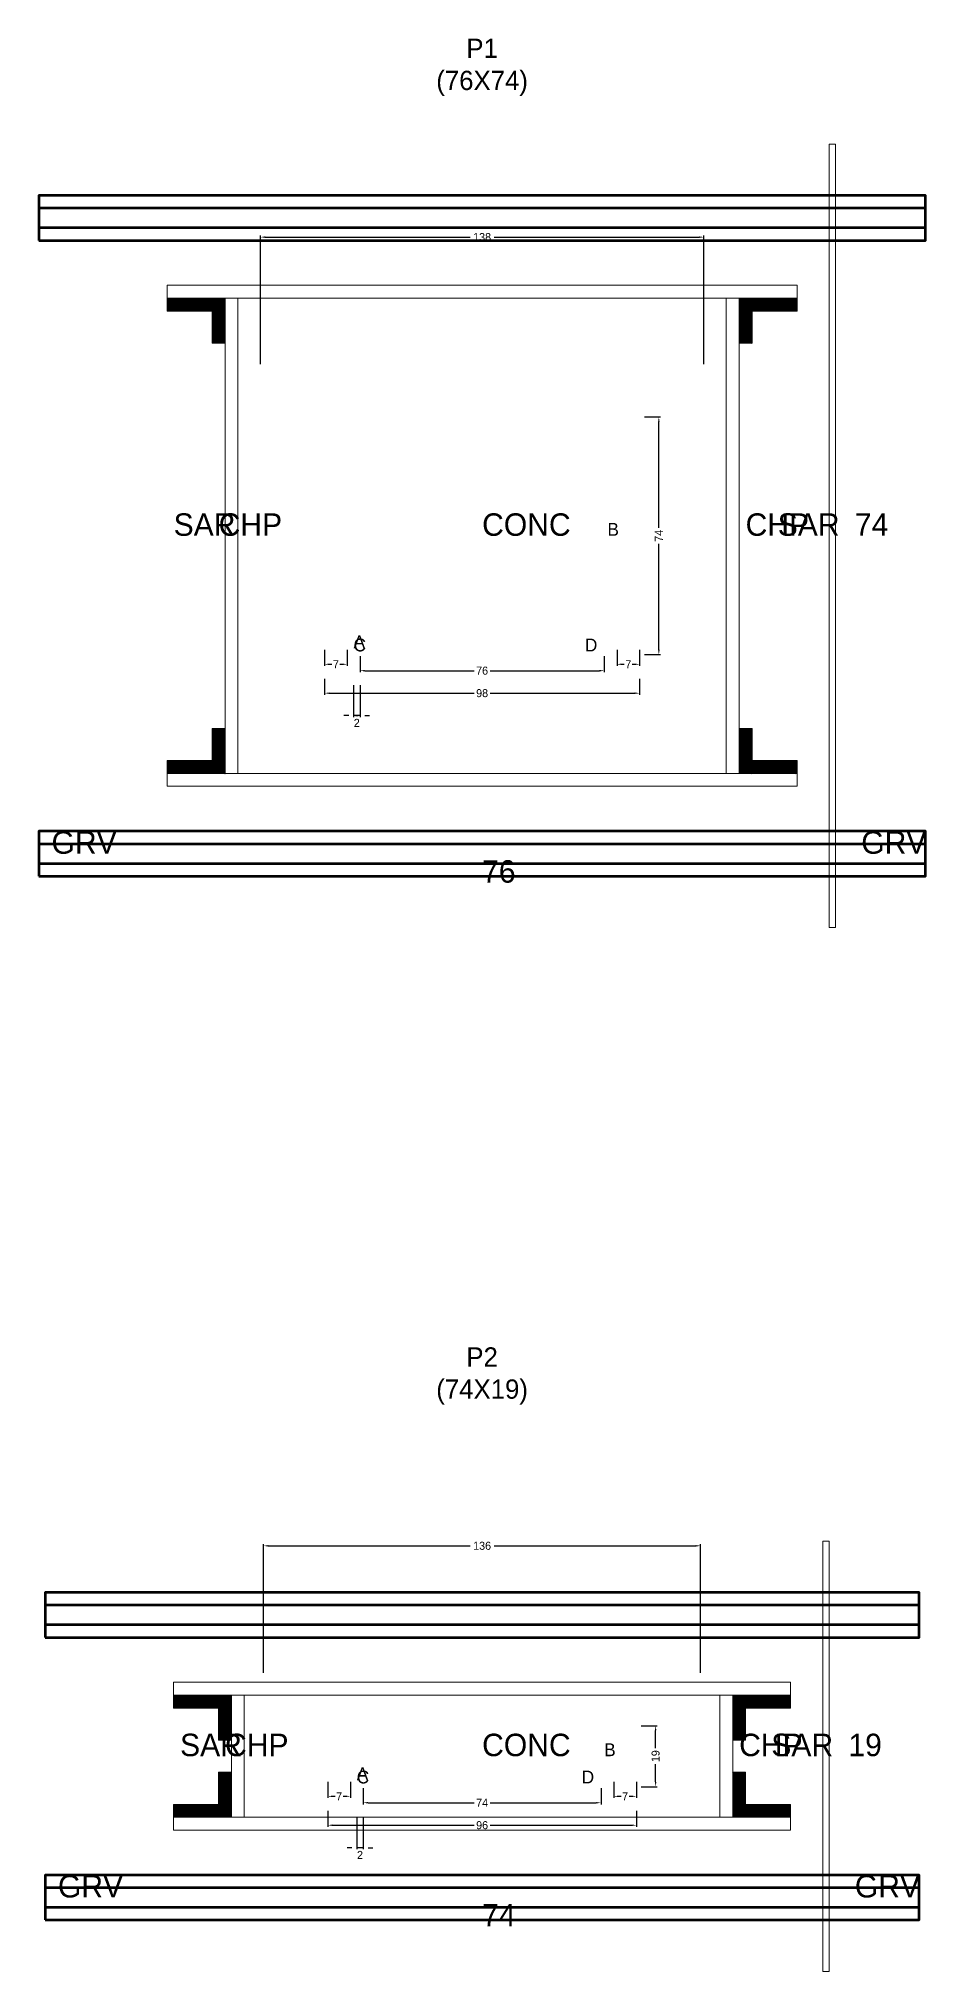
# Model space of a CAD drawing. Header units: centimetres. Extents: x -8500 to 4127, y -3806 to 295.
# Drawn here: x -138 to 138, y -307 to 295 of the extents above; entities that cross this region are included whole.
import ezdxf

# ---------------------------------------------------------------- set-up
doc = ezdxf.new("R2010")
doc.units = ezdxf.units.CM
for name, color, linetype in [('COTA', 241, 'Continuous'), ('GRAVATA', 224, 'Continuous'), ('Hachura', 251, 'Continuous'), ('NOMENCLATURA', 7, 'Continuous'), ('SARRAFO', 251, 'Continuous'), ('Texto Seção', 7, 'Continuous')]:
    doc.layers.add(name, color=color, linetype=linetype)
doc.dimstyles.new('cotax2', dxfattribs={"dimtxt": 2.5, "dimasz": 1.5, "dimexe": 0.5, "dimexo": 0.5, "dimgap": 0.5, "dimtad": 1, "dimcen": 2.5, "dimazin": 3, "dimtfac": 1, "dimtmove": 0, "dimatfit": 3})

msp = doc.modelspace()

# ---------------------------------------------------------------- texts
at = {"layer": 'NOMENCLATURA'}
for s, p in [('B', (39, 140)), ('A', (-40, 105)), ('C', (-40, 104)), ('D', (32, 104)), ('B', (38, -240)), ('A', (-39, -247.5)), ('C', (-39, -248.5)), ('D', (31, -248.5))]:
    msp.add_text(s, height=4, dxfattribs=at).set_placement(p)
at = {"layer": 'NOMENCLATURA', "char_height": 6, "attachment_point": 8}
for s, insert in [('P1\\P(76X74)', (0, 277)), ('P2\\P(74X19)', (0, -130.5))]:
    msp.add_mtext(s, dxfattribs=dict(at, insert=insert))
at = {"layer": 'Texto Seção'}
for s, p in [('SAR', (-96, 140)), ('CHP', (-82, 140)), ('CONC', (0, 140)), ('CHP', (82, 140)), ('SAR', (92, 140)), ('74', (116, 140)), ('GRV', (-134, 41)), ('GRV', (118, 41)), ('76', (0, 32)), ('SAR', (-94, -240)), ('CHP', (-80, -240)), ('CONC', (0, -240)), ('CHP', (80, -240)), ('SAR', (90, -240)), ('19', (114, -240)), ('GRV', (-132, -284)), ('GRV', (116, -284)), ('74', (0, -293))]:
    msp.add_text(s, height=7, dxfattribs=at).set_placement(p)

# ---------------------------------------------------------------- blocks, each defined once
blk = doc.blocks.new('_CLOSEDFILLED')
at = {"color": 0, "linetype": 'BYBLOCK'}
blk.add_solid([(-1, 0.16), (0, 0), (-1, -0.16)], dxfattribs=at)
blk = doc.blocks.new('*D40')
for p, q in [((-48, -257), (-48, -262)), ((48, -257), (48, -262)), ((-46.5, -261.5), (-2.5, -261.5)), ((2.5, -261.5), (46.5, -261.5))]:
    blk.add_line(p, q)
at = {"layer": 'Defpoints'}
for p in [(-48, -256.5), (48, -256.5), (-48, -261.5)]:
    blk.add_point(p, dxfattribs=at)
at = {"layer": 'COTA', "xscale": 1.5, "yscale": 1.5, "rotation": 180}
blk.add_blockref('_CLOSEDFILLED', (-48, -261.5), dxfattribs=at)
at = {"layer": 'COTA', "xscale": 1.5, "yscale": 1.5}
blk.add_blockref('_CLOSEDFILLED', (48, -261.5), dxfattribs=at)
at = {"layer": 'COTA', "insert": (0, -261.5), "char_height": 2.5, "attachment_point": 5}
blk.add_mtext('96', dxfattribs=at)
blk = doc.blocks.new('*D41')
for p, q in [((-37, -250), (-37, -255)), ((37, -250), (37, -255)), ((-35.5, -254.5), (-2.5, -254.5)), ((2.5, -254.5), (35.5, -254.5))]:
    blk.add_line(p, q)
at = {"layer": 'Defpoints'}
for p in [(-37, -249.5), (37, -249.5), (-37, -254.5)]:
    blk.add_point(p, dxfattribs=at)
at = {"layer": 'COTA', "xscale": 1.5, "yscale": 1.5, "rotation": 180}
blk.add_blockref('_CLOSEDFILLED', (-37, -254.5), dxfattribs=at)
at = {"layer": 'COTA', "xscale": 1.5, "yscale": 1.5}
blk.add_blockref('_CLOSEDFILLED', (37, -254.5), dxfattribs=at)
at = {"layer": 'COTA', "insert": (0, -254.5), "char_height": 2.5, "attachment_point": 5}
blk.add_mtext('74', dxfattribs=at)
blk = doc.blocks.new('*D42')
for p, q in [((49.5, -230.5), (54.5, -230.5)), ((54, -237.5), (54, -232)), ((54, -248), (54, -242.5)), ((49.5, -249.5), (54.5, -249.5))]:
    blk.add_line(p, q)
at = {"layer": 'Defpoints'}
for p in [(49, -230.5), (49, -249.5), (54, -249.5)]:
    blk.add_point(p, dxfattribs=at)
at = {"layer": 'COTA', "xscale": 1.5, "yscale": 1.5}
for p, rotation in [((54, -230.5), 90), ((54, -249.5), 270)]:
    blk.add_blockref('_CLOSEDFILLED', p, dxfattribs=dict(at, rotation=rotation))
at = {"layer": 'COTA', "insert": (54, -240), "char_height": 2.5, "attachment_point": 5, "rotation": 90}
blk.add_mtext('19', dxfattribs=at)
blk = doc.blocks.new('*D43')
for p, q in [((-48, -248), (-48, -253)), ((-46.5, -252.5), (-45.75, -252.5)), ((-43.25, -252.5), (-42.5, -252.5)), ((-41, -248), (-41, -253))]:
    blk.add_line(p, q)
at = {"layer": 'Defpoints'}
for p in [(-48, -247.5), (-48, -252.5), (-41, -247.5)]:
    blk.add_point(p, dxfattribs=at)
at = {"layer": 'COTA', "xscale": 1.5, "yscale": 1.5, "rotation": 180}
blk.add_blockref('_CLOSEDFILLED', (-48, -252.5), dxfattribs=at)
at = {"layer": 'COTA', "xscale": 1.5, "yscale": 1.5}
blk.add_blockref('_CLOSEDFILLED', (-41, -252.5), dxfattribs=at)
at = {"layer": 'COTA', "insert": (-44.5, -252.5), "char_height": 2.5, "attachment_point": 5}
blk.add_mtext('7', dxfattribs=at)
blk = doc.blocks.new('*D44')
for p, q in [((41, -248), (41, -253)), ((42.5, -252.5), (43.25, -252.5)), ((45.75, -252.5), (46.5, -252.5)), ((48, -248), (48, -253))]:
    blk.add_line(p, q)
at = {"layer": 'Defpoints'}
for p in [(41, -247.5), (41, -252.5), (48, -247.5)]:
    blk.add_point(p, dxfattribs=at)
at = {"layer": 'COTA', "xscale": 1.5, "yscale": 1.5, "rotation": 180}
blk.add_blockref('_CLOSEDFILLED', (41, -252.5), dxfattribs=at)
at = {"layer": 'COTA', "xscale": 1.5, "yscale": 1.5}
blk.add_blockref('_CLOSEDFILLED', (48, -252.5), dxfattribs=at)
at = {"layer": 'COTA', "insert": (44.5, -252.5), "char_height": 2.5, "attachment_point": 5}
blk.add_mtext('7', dxfattribs=at)
blk = doc.blocks.new('*D45')
for p, q in [((-68, -214), (-68, -174)), ((-66.5, -174.5), (-3.75, -174.5)), ((3.75, -174.5), (66.5, -174.5)), ((68, -214), (68, -174))]:
    blk.add_line(p, q)
at = {"layer": 'Defpoints'}
for p in [(-68, -174.5), (-68, -214.5), (68, -214.5)]:
    blk.add_point(p, dxfattribs=at)
at = {"layer": 'COTA', "xscale": 1.5, "yscale": 1.5, "rotation": 180}
blk.add_blockref('_CLOSEDFILLED', (-68, -174.5), dxfattribs=at)
at = {"layer": 'COTA', "xscale": 1.5, "yscale": 1.5}
blk.add_blockref('_CLOSEDFILLED', (68, -174.5), dxfattribs=at)
at = {"layer": 'COTA', "insert": (0, -174.5), "char_height": 2.5, "attachment_point": 5}
blk.add_mtext('136', dxfattribs=at)
blk = doc.blocks.new('*D14')
for p, q in [((-49, 95.5), (-49, 90.5)), ((-47.5, 91), (-2.5, 91)), ((2.5, 91), (47.5, 91)), ((49, 95.5), (49, 90.5))]:
    blk.add_line(p, q)
at = {"layer": 'Defpoints'}
for p in [(-49, 96), (-49, 91), (49, 96)]:
    blk.add_point(p, dxfattribs=at)
at = {"layer": 'COTA', "xscale": 1.5, "yscale": 1.5, "rotation": 180}
blk.add_blockref('_CLOSEDFILLED', (-49, 91), dxfattribs=at)
at = {"layer": 'COTA', "xscale": 1.5, "yscale": 1.5}
blk.add_blockref('_CLOSEDFILLED', (49, 91), dxfattribs=at)
at = {"layer": 'COTA', "insert": (0, 91), "char_height": 2.5, "attachment_point": 5}
blk.add_mtext('98', dxfattribs=at)
blk = doc.blocks.new('*D15')
for p, q in [((-38, 102.5), (-38, 97.5)), ((38, 102.5), (38, 97.5)), ((-36.5, 98), (-2.5, 98)), ((2.5, 98), (36.5, 98))]:
    blk.add_line(p, q)
at = {"layer": 'Defpoints'}
for p in [(-38, 103), (38, 103), (-38, 98)]:
    blk.add_point(p, dxfattribs=at)
at = {"layer": 'COTA', "xscale": 1.5, "yscale": 1.5, "rotation": 180}
blk.add_blockref('_CLOSEDFILLED', (-38, 98), dxfattribs=at)
at = {"layer": 'COTA', "xscale": 1.5, "yscale": 1.5}
blk.add_blockref('_CLOSEDFILLED', (38, 98), dxfattribs=at)
at = {"layer": 'COTA', "insert": (0, 98), "char_height": 2.5, "attachment_point": 5}
blk.add_mtext('76', dxfattribs=at)
blk = doc.blocks.new('*D16')
for p, q in [((50.5, 177), (55.5, 177)), ((55, 142.5), (55, 175.5)), ((55, 104.5), (55, 137.5)), ((50.5, 103), (55.5, 103))]:
    blk.add_line(p, q)
at = {"layer": 'Defpoints'}
for p in [(50, 177), (50, 103), (55, 103)]:
    blk.add_point(p, dxfattribs=at)
at = {"layer": 'COTA', "xscale": 1.5, "yscale": 1.5}
for p, rotation in [((55, 177), 90), ((55, 103), 270)]:
    blk.add_blockref('_CLOSEDFILLED', p, dxfattribs=dict(at, rotation=rotation))
at = {"layer": 'COTA', "insert": (55, 140), "char_height": 2.5, "attachment_point": 5, "rotation": 90}
blk.add_mtext('74', dxfattribs=at)
blk = doc.blocks.new('*D17')
for p, q in [((-49, 104.5), (-49, 99.5)), ((-42, 104.5), (-42, 99.5)), ((-47.5, 100), (-46.75, 100)), ((-44.25, 100), (-43.5, 100))]:
    blk.add_line(p, q)
at = {"layer": 'Defpoints'}
for p in [(-49, 105), (-42, 105), (-49, 100)]:
    blk.add_point(p, dxfattribs=at)
at = {"layer": 'COTA', "xscale": 1.5, "yscale": 1.5, "rotation": 180}
blk.add_blockref('_CLOSEDFILLED', (-49, 100), dxfattribs=at)
at = {"layer": 'COTA', "xscale": 1.5, "yscale": 1.5}
blk.add_blockref('_CLOSEDFILLED', (-42, 100), dxfattribs=at)
at = {"layer": 'COTA', "insert": (-45.5, 100), "char_height": 2.5, "attachment_point": 5}
blk.add_mtext('7', dxfattribs=at)
blk = doc.blocks.new('*D18')
for p, q in [((42, 104.5), (42, 99.5)), ((49, 104.5), (49, 99.5)), ((43.5, 100), (44.25, 100)), ((46.75, 100), (47.5, 100))]:
    blk.add_line(p, q)
at = {"layer": 'Defpoints'}
for p in [(42, 105), (49, 105), (42, 100)]:
    blk.add_point(p, dxfattribs=at)
at = {"layer": 'COTA', "xscale": 1.5, "yscale": 1.5, "rotation": 180}
blk.add_blockref('_CLOSEDFILLED', (42, 100), dxfattribs=at)
at = {"layer": 'COTA', "xscale": 1.5, "yscale": 1.5}
blk.add_blockref('_CLOSEDFILLED', (49, 100), dxfattribs=at)
at = {"layer": 'COTA', "insert": (45.5, 100), "char_height": 2.5, "attachment_point": 5}
blk.add_mtext('7', dxfattribs=at)
blk = doc.blocks.new('*D19')
for p, q in [((-69, 193.5), (-69, 233.5)), ((-67.5, 233), (-3.75, 233)), ((3.75, 233), (67.5, 233)), ((69, 193.5), (69, 233.5))]:
    blk.add_line(p, q)
at = {"layer": 'Defpoints'}
for p in [(-69, 233), (-69, 193), (69, 193)]:
    blk.add_point(p, dxfattribs=at)
at = {"layer": 'COTA', "xscale": 1.5, "yscale": 1.5, "rotation": 180}
blk.add_blockref('_CLOSEDFILLED', (-69, 233), dxfattribs=at)
at = {"layer": 'COTA', "xscale": 1.5, "yscale": 1.5}
blk.add_blockref('_CLOSEDFILLED', (69, 233), dxfattribs=at)
at = {"layer": 'COTA', "insert": (0, 233), "char_height": 2.5, "attachment_point": 5}
blk.add_mtext('138', dxfattribs=at)

# ---------------------------------------------------------------- dimensions: what is measured, and where the dimension line sits
at = {"layer": 'COTA'}
for base, p1, p2, picture, middle in [((-69, 233), (-69, 193), (69, 193), '*D19', (0, 233)), ((-49, 100), (-49, 105), (-42, 105), '*D17', (-45.5, 100)), ((-38, 98), (-38, 103), (38, 103), '*D15', (0, 98)), ((42, 100), (42, 105), (49, 105), '*D18', (45.5, 100)), ((-49, 91), (-49, 96), (49, 96), '*D14', (0, 91)), ((-68, -174.5), (-68, -214.5), (68, -214.5), '*D45', (0, -174.5)), ((-48, -252.5), (-48, -247.5), (-41, -247.5), '*D43', (-44.5, -252.5)), ((-37, -254.5), (-37, -249.5), (37, -249.5), '*D41', (0, -254.5)), ((41, -252.5), (41, -247.5), (48, -247.5), '*D44', (44.5, -252.5)), ((-48, -261.5), (-48, -256.5), (48, -256.5), '*D40', (0, -261.5))]:
    dim = msp.add_linear_dim(base=base, p1=p1, p2=p2, dimstyle='cotax2', dxfattribs=at)
    dim.commit()
    dim.dimension.update_dxf_attribs({"geometry": picture, "text_midpoint": middle})
for base, p1, p2, picture, middle in [((55, 103), (50, 103), (50, 177), '*D16', (55, 140)), ((54, -249.5), (49, -249.5), (49, -230.5), '*D42', (54, -240))]:
    dim = msp.add_linear_dim(base=base, p1=p1, p2=p2, angle=90, dimstyle='cotax2', dxfattribs=at)
    dim.commit()
    dim.dimension.update_dxf_attribs({"geometry": picture, "text_midpoint": middle})
for base, p1, p2 in [((-38, 84), (-38, 94), (-40, 94)), ((-37, -268.5), (-37, -258.5), (-39, -258.5))]:
    msp.add_linear_dim(base=base, p1=p1, p2=p2, dimstyle='cotax2', dxfattribs=at).render()

# ---------------------------------------------------------------- hatches: boundary and pattern name
at = {"layer": 'SARRAFO'}
h = msp.add_hatch(dxfattribs=at)
h.set_pattern_fill('SOLID', scale=2)
h.paths.add_polyline_path([(-98, 210), (-84, 210), (-84, 214), (-98, 214)])
h = msp.add_hatch(dxfattribs=at)
h.set_pattern_fill('SOLID', scale=2)
h.paths.add_polyline_path([(-84, 200), (-80, 200), (-80, 214), (-84, 214)])
h = msp.add_hatch(dxfattribs=at)
h.set_pattern_fill('SOLID', scale=2)
h.paths.add_polyline_path([(80, 200), (84, 200), (84, 214), (80, 214)])
h = msp.add_hatch(dxfattribs=at)
h.set_pattern_fill('SOLID', scale=2)
h.paths.add_polyline_path([(84, 210), (98, 210), (98, 214), (84, 214)])
h = msp.add_hatch(dxfattribs=at)
h.set_pattern_fill('SOLID', scale=2)
h.paths.add_polyline_path([(-84, 66), (-80, 66), (-80, 80), (-84, 80)])
h = msp.add_hatch(dxfattribs=at)
h.set_pattern_fill('SOLID', scale=2)
h.paths.add_polyline_path([(80, 66), (84, 66), (84, 80), (80, 80)])
h = msp.add_hatch(dxfattribs=at)
h.set_pattern_fill('SOLID', scale=2)
h.paths.add_polyline_path([(-98, 66), (-84, 66), (-84, 70), (-98, 70)])
h = msp.add_hatch(dxfattribs=at)
h.set_pattern_fill('SOLID', scale=2)
h.paths.add_polyline_path([(84, 66), (98, 66), (98, 70), (84, 70)])
h = msp.add_hatch(dxfattribs=at)
h.set_pattern_fill('SOLID', scale=2)
h.paths.add_polyline_path([(-96, -225), (-82, -225), (-82, -221), (-96, -221)])
h = msp.add_hatch(dxfattribs=at)
h.set_pattern_fill('SOLID', scale=2)
h.paths.add_polyline_path([(-82, -235), (-78, -235), (-78, -221), (-82, -221)])
h = msp.add_hatch(dxfattribs=at)
h.set_pattern_fill('SOLID', scale=2)
h.paths.add_polyline_path([(78, -235), (82, -235), (82, -221), (78, -221)])
h = msp.add_hatch(dxfattribs=at)
h.set_pattern_fill('SOLID', scale=2)
h.paths.add_polyline_path([(82, -225), (96, -225), (96, -221), (82, -221)])
h = msp.add_hatch(dxfattribs=at)
h.set_pattern_fill('SOLID', scale=2)
h.paths.add_polyline_path([(-82, -259), (-78, -259), (-78, -245), (-82, -245)])
h = msp.add_hatch(dxfattribs=at)
h.set_pattern_fill('SOLID', scale=2)
h.paths.add_polyline_path([(78, -259), (82, -259), (82, -245), (78, -245)])
h = msp.add_hatch(dxfattribs=at)
h.set_pattern_fill('SOLID', scale=2)
h.paths.add_polyline_path([(-96, -259), (-82, -259), (-82, -255), (-96, -255)])
h = msp.add_hatch(dxfattribs=at)
h.set_pattern_fill('SOLID', scale=2)
h.paths.add_polyline_path([(82, -259), (96, -259), (96, -255), (82, -255)])

# ---------------------------------------------------------------- linework, layer by layer
at = {"layer": 'GRAVATA', "lineweight": 50}
for points in [[(-138, 232), (138, 232), (138, 246), (-138, 246)], [(-138, 236), (138, 236), (138, 242), (-138, 242)], [(-138, 34), (138, 34), (138, 48), (-138, 48)], [(-138, 38), (138, 38), (138, 44), (-138, 44)], [(-136, -203), (136, -203), (136, -189), (-136, -189)], [(-136, -199), (136, -199), (136, -193), (-136, -193)], [(-136, -291), (136, -291), (136, -277), (-136, -277)], [(-136, -287), (136, -287), (136, -281), (-136, -281)]]:
    msp.add_lwpolyline(points, close=True, dxfattribs=at)
at = {"layer": 'Hachura', "lineweight": 13}
for points in [[(108, 18), (110, 18), (110, 262), (108, 262)], [(106, -307), (108, -307), (108, -173), (106, -173)]]:
    msp.add_lwpolyline(points, close=True, dxfattribs=at)
at = {"layer": 'Hachura', "lineweight": 18}
for points in [[(-98, 214), (98, 214), (98, 218), (-98, 218)], [(-80, 66), (-76, 66), (-76, 214), (-80, 214)], [(76, 66), (80, 66), (80, 214), (76, 214)], [(-98, 62), (98, 62), (98, 66), (-98, 66)], [(-96, -221), (96, -221), (96, -217), (-96, -217)], [(-78, -259), (-74, -259), (-74, -221), (-78, -221)], [(74, -259), (78, -259), (78, -221), (74, -221)], [(-96, -263), (96, -263), (96, -259), (-96, -259)]]:
    msp.add_lwpolyline(points, close=True, dxfattribs=at)
at = {"layer": 'SARRAFO', "lineweight": 13}
for points in [[(-98, 210), (-84, 210), (-84, 214), (-98, 214)], [(-84, 200), (-80, 200), (-80, 214), (-84, 214)], [(80, 200), (84, 200), (84, 214), (80, 214)], [(84, 210), (98, 210), (98, 214), (84, 214)], [(-84, 66), (-80, 66), (-80, 80), (-84, 80)], [(80, 66), (84, 66), (84, 80), (80, 80)], [(-98, 66), (-84, 66), (-84, 70), (-98, 70)], [(84, 66), (98, 66), (98, 70), (84, 70)], [(-96, -225), (-82, -225), (-82, -221), (-96, -221)], [(-82, -235), (-78, -235), (-78, -221), (-82, -221)], [(78, -235), (82, -235), (82, -221), (78, -221)], [(82, -225), (96, -225), (96, -221), (82, -221)], [(-82, -259), (-78, -259), (-78, -245), (-82, -245)], [(78, -259), (82, -259), (82, -245), (78, -245)], [(-96, -259), (-82, -259), (-82, -255), (-96, -255)], [(82, -259), (96, -259), (96, -255), (82, -255)]]:
    msp.add_lwpolyline(points, close=True, dxfattribs=at)

msp.set_redraw_order([(e.dxf.handle, doc.entitydb.next_handle()) for e in msp.query("TEXT MTEXT ATTDEF DIMENSION ARC_DIMENSION")])  # texts and dimensions are drawn at this point

doc.saveas('drawing.dxf')
